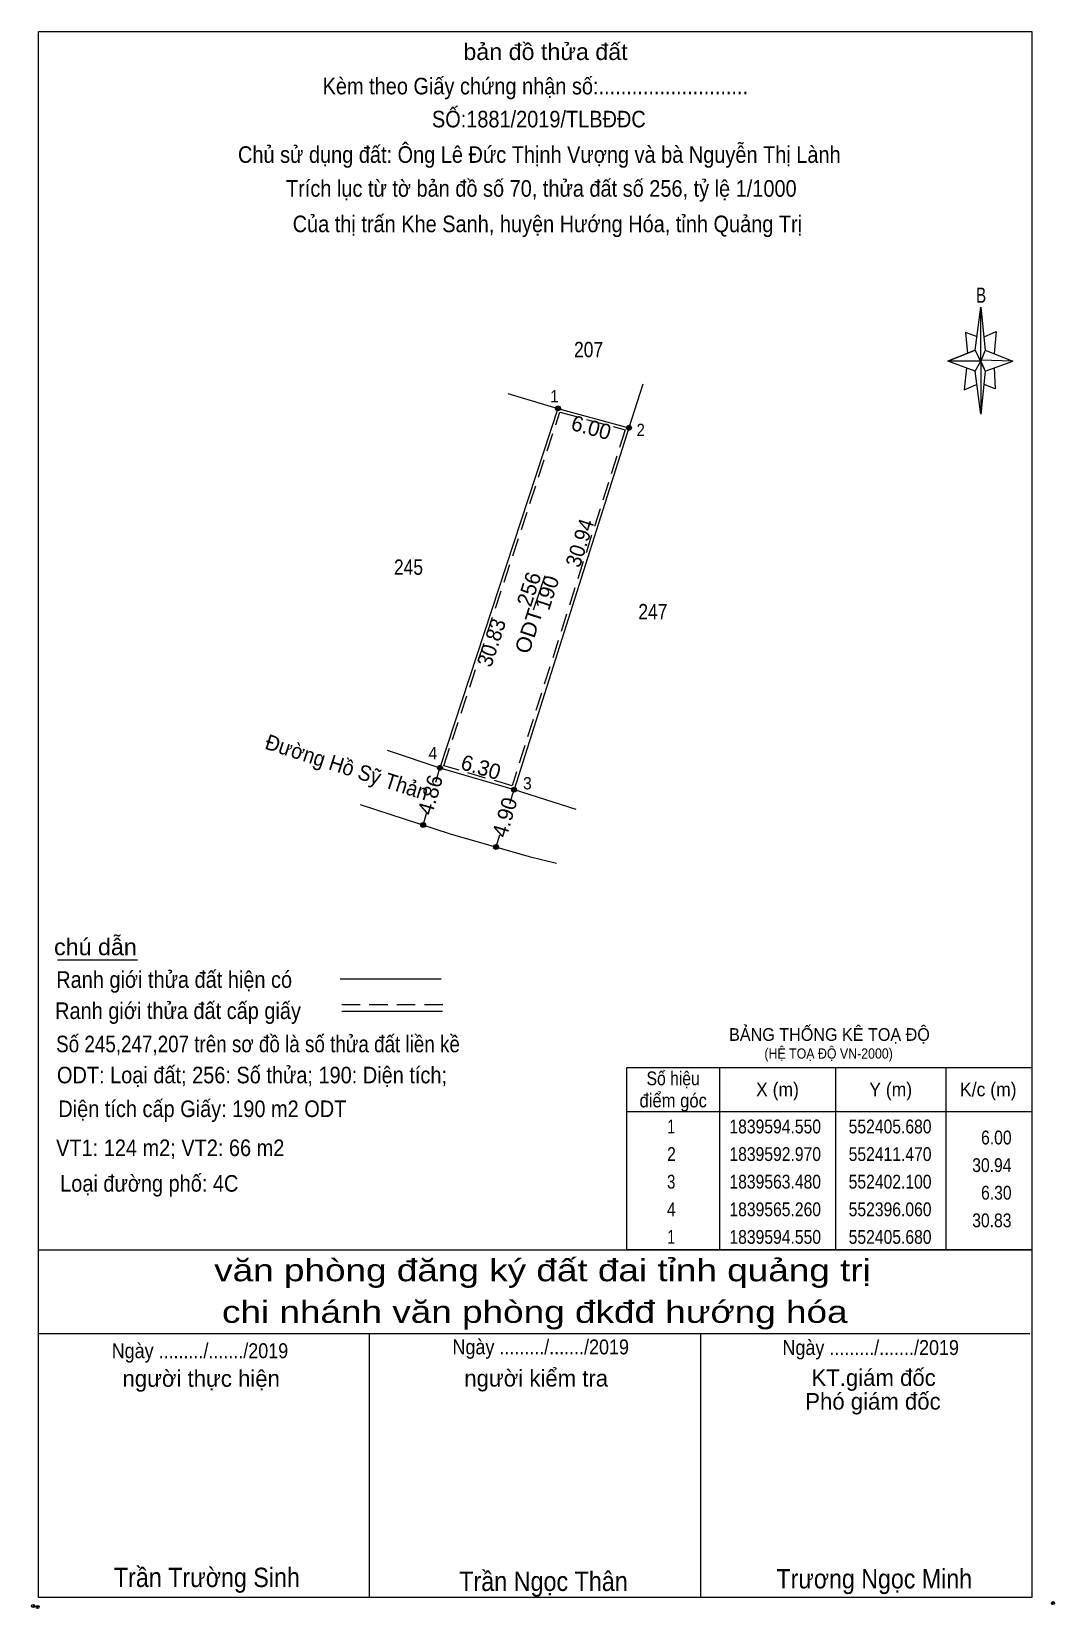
# Model space of a CAD drawing. Header units: metres. Extents: x 552223 to 552629, y 1839349 to 1839636.
# Drawn here: x 552223.1 to 552306.5, y 1839507.1 to 1839635.6 of the extents above; entities that cross this region are included whole.
import ezdxf
from ezdxf.enums import TextEntityAlignment as Align

# ---------------------------------------------------------------- set-up
doc = ezdxf.new("R2010")
doc.units = ezdxf.units.M
doc.header["$LTSCALE"] = 0.5
doc.header["$PDMODE"] = 32
doc.header["$PDSIZE"] = 0.25
doc.linetypes.add('MEDIUM_DASHED', pattern=[4.5, 3, -1.5])
for name, color, linetype, lineweight in [('1', 7, 'MEDIUM_DASHED', 13), ('10', 7, 'Continuous', 13), ('17', 7, 'Continuous', 13), ('23', 7, 'Continuous', 13), ('5', 7, 'Continuous', 13), ('6', 7, 'Continuous', 13), ('63', 7, 'Continuous', 13)]:
    doc.layers.add(name, color=color, linetype=linetype, lineweight=lineweight)

msp = doc.modelspace()

# ---------------------------------------------------------------- texts
at = {"layer": '1'}
for s, height, width, p in [('BẢNG THỐNG KÊ TOẠ ĐỘ ', 1.035, 0.95, (552279.96, 1839553.32)), ('(HỆ TOẠ ĐỘ VN-2000)', 0.837, 0.9, (552282.84, 1839551.87))]:
    msp.add_text(s, height=height, dxfattribs=dict(at, width=width)).set_placement(p)
at = {"layer": '5'}
for s, height, width, p in [('bản đồ thửa đất', 1.35, 1.05, (552264.995, 1839633.25)), ('Kèm theo Giấy chứng nhận số:...........................', 1.35, 0.9, (552264.165, 1839630.45)), ('SỐ:1881/2019/TLBĐĐC', 1.35, 0.9, (552264.45, 1839627.76)), ('Chủ sử dụng đất: Ông Lê Đức Thịnh Vượng và bà Nguyễn Thị Lành', 1.35, 0.9, (552264.49, 1839624.87)), ('Trích lục từ tờ bản đồ số 70, thửa đất số 256, tỷ lệ 1/1000 ', 1.35, 0.9, (552264.88, 1839622.11)), ('Của thị trấn Khe Sanh, huyện Hướng Hóa, tỉnh Quảng Trị', 1.35, 0.9, (552265.15, 1839619.22)), ('B', 1.24, 0.75, (552300.5, 1839613.47)), ('văn phòng đăng ký đất đai tỉnh quảng trị', 1.8, 1.25, (552264.75, 1839533.73)), ('chi nhánh văn phòng đkđđ hướng hóa', 1.8, 1.25, (552264.12, 1839530.34)), ('Ngày ........./......./2019', 1.215, 0.9, (552236.825, 1839527.46)), ('Ngày ........./......./2019', 1.215, 0.9, (552264.605, 1839527.77)), ('Ngày ........./......./2019', 1.215, 0.9, (552291.505, 1839527.72)), ('Trần Trường Sinh', 1.575, 0.9, (552237.39, 1839508.81)), ('Trần Ngọc Thân', 1.58, 0.9, (552264.83, 1839508.49)), ('Trương Ngọc Minh', 1.57, 0.9, (552291.795, 1839508.7))]:
    msp.add_text(s, height=height, dxfattribs=dict(at, width=width)).set_placement(p, align=Align.CENTER)
for s, p in [('người thực hiện', (552236.925, 1839525.13)), ('người kiểm tra', (552264.235, 1839525.15)), ('KT.giám đốc', (552291.74, 1839525.2)), ('Phó giám đốc', (552291.685, 1839523.27))]:
    msp.add_text(s, height=1.35, dxfattribs=at).set_placement(p, align=Align.CENTER)
at = {"layer": '6'}
for s, width, p in [('chú dẫn', 1.05, (552224.93, 1839560.3)), ('Ranh giới thửa đất hiện có ', 0.9, (552225.11, 1839557.64)), ('Ranh giới thửa đất cấp giấy', 0.9, (552225.02, 1839555.1)), ('Số 245,247,207 trên sơ đồ là số thửa đất liền kề', 0.85, (552225.1, 1839552.39)), ('ODT: Loại đất; 256: Số thửa; 190: Diện tích;', 0.9, (552225.17, 1839549.86)), ('Diện tích cấp Giấy: 190 m2 ODT', 0.9, (552225.28, 1839547.11)), ('VT1: 124 m2; VT2: 66 m2', 0.9, (552225.1, 1839543.93)), ('Loại đường phố: 4C', 0.9, (552225.43, 1839541.03))]:
    msp.add_text(s, height=1.35, dxfattribs=dict(at, width=width)).set_placement(p)
at = {"layer": '63'}
for s, height, width, p in [('207', 1.25, 0.85, (552269.69, 1839609.03)), (' 1', 1, 0.9, (552266.06, 1839605.35)), (' 2', 1, 0.9, (552273.09, 1839602.61)), ('245', 1.25, 0.85, (552255.01, 1839591.3)), ('247', 1.25, 0.85, (552274.93, 1839587.67)), (' 4', 1, 0.95, (552256.16, 1839576.26)), (' 3', 1, 0.95, (552263.87, 1839573.81)), ('6.00', 1.125, 0.85, (552302.99, 1839544.88)), ('30.94', 1.125, 0.85, (552302.98, 1839542.63)), ('6.30', 1.125, 0.85, (552302.99, 1839540.38)), ('30.83', 1.125, 0.85, (552302.98, 1839538.13))]:
    msp.add_text(s, height=height, dxfattribs=dict(at, width=width)).set_placement(p, align=Align.RIGHT)
for s, rotation, p in [('6.00', 344.737, (552268.5605, 1839602.6951)), ('256', 71.818, (552264.2368, 1839589.94)), ('190', 71.818, (552265.7085, 1839589.645)), ('6.30', 343.58, (552259.5533, 1839575.0211)), ('4.86', 73.617, (552256.1965, 1839573.1887)), ('4.90', 73.617, (552262.268, 1839571.3637))]:
    msp.add_text(s, height=1.25, rotation=rotation, dxfattribs=at).set_placement(p, align=Align.CENTER)
for s, rotation, width, p in [('30.94', 72.373, 0.95, (552268.3887, 1839593.7057)), ('30.83', 71.818, 0.95, (552261.1791, 1839585.575)), ('ODT', 71.818, 1.05, (552264.2197, 1839586.525)), ('Đường Hồ Sỹ Thản', 342.105, 0.95, (552248.623, 1839575.0204))]:
    msp.add_text(s, height=1.25, rotation=rotation, dxfattribs=dict(at, width=width)).set_placement(p, align=Align.CENTER)
for s, width, p in [('Số hiệu', 0.85, (552275.4, 1839549.7)), ('điểm góc', 0.9, (552275.405, 1839547.9)), ('X (m)', 0.95, (552283.905, 1839548.8)), ('Y (m)', 0.95, (552293.135, 1839548.8)), ('K/c (m)', 0.95, (552301.09, 1839548.8)), (' 1', 0.75, (552275.085, 1839545.78)), ('1839594.550', 0.85, (552283.72, 1839545.78)), ('552405.680', 0.85, (552293.085, 1839545.78)), (' 2', 0.85, (552275.085, 1839543.53)), ('1839592.970', 0.85, (552283.72, 1839543.53)), ('552411.470', 0.85, (552293.085, 1839543.53)), (' 3', 0.8, (552275.075, 1839541.28)), ('1839563.480', 0.85, (552283.72, 1839541.28)), ('552402.100', 0.85, (552293.085, 1839541.28)), (' 4', 0.85, (552275.075, 1839539.03)), ('1839565.260', 0.85, (552283.72, 1839539.03)), ('552396.060', 0.85, (552293.085, 1839539.03)), (' 1', 0.75, (552275.085, 1839536.78)), ('1839594.550', 0.85, (552283.72, 1839536.78)), ('552405.680', 0.85, (552293.085, 1839536.78))]:
    msp.add_text(s, height=1.125, dxfattribs=dict(at, width=width)).set_placement(p, align=Align.CENTER)

# ---------------------------------------------------------------- hatches: boundary and pattern name
at = {"layer": '63'}
for points in [[(552266.21, 1839604.86, 1), (552265.81, 1839604.86, 1)], [(552272, 1839603.28, 1), (552271.6, 1839603.28, 1)], [(552256.59, 1839575.57, 1), (552256.19, 1839575.57, 1)], [(552262.63, 1839573.79, 1), (552262.23, 1839573.79, 1)], [(552255.22, 1839570.91, 1), (552254.82, 1839570.91, 1)], [(552261.16, 1839569.12, 1), (552260.76, 1839569.12, 1)]]:
    msp.add_hatch(color=256, dxfattribs=at).paths.add_polyline_path(points)

# ---------------------------------------------------------------- linework, layer by layer
at = {"layer": '1'}
msp.add_lwpolyline([(552266.17, 1839604.56), (552271.48, 1839603.11), (552262.27, 1839574.1), (552256.71, 1839575.74)], close=True, dxfattribs=at)
at = {"layer": '10'}
for p, q in [((552261.92, 1839606.07), (552266.01, 1839604.86)), ((552272.93, 1839606.84), (552271.8, 1839603.28)), ((552266.01, 1839604.86), (552256.39, 1839575.57)), ((552266.01, 1839604.86), (552271.8, 1839603.28)), ((552271.8, 1839603.28), (552262.43, 1839573.79))]:
    msp.add_line(p, q, dxfattribs=at)
at = {"layer": '17'}
msp.add_line((552225.21, 1839559.93), (552231.73, 1839559.93), dxfattribs=at)
at = {"layer": '23'}
for p, q in [((552252.08, 1839577.01), (552256.39, 1839575.57)), ((552256.39, 1839575.57), (552262.43, 1839573.79)), ((552262.43, 1839573.79), (552267.48, 1839572.21)), ((552249.89, 1839572.57), (552257.23, 1839570.2))]:
    msp.add_line(p, q, dxfattribs=at)
msp.add_lwpolyline([(552257.23, 1839570.2), (552263.66, 1839568.34), (552265.9, 1839567.79)], dxfattribs=at)
at = {"layer": '5'}
for p, q in [((552300.03, 1839609.6), (552300.48, 1839613.11)), ((552300.84, 1839609.6), (552303.09, 1839608.7)), ((552300.03, 1839607.89), (552297.78, 1839608.7)), ((552300.84, 1839607.89), (552300.48, 1839604.38)), ((552301.56, 1839608.16), (552301.65, 1839606.45)), ((552301.65, 1839606.45), (552300.75, 1839606.81)), ((552223.65, 1839536.3), (552304.65, 1839536.3)), ((552223.65, 1839529.46), (552304.47, 1839529.46)), ((552223.65, 1839529.46), (552304.47, 1839529.46)), ((552223.65, 1839529.46), (552304.47, 1839529.46)), ((552250.65, 1839507.95), (552250.65, 1839529.46)), ((552277.65, 1839507.95), (552277.65, 1839529.46))]:
    msp.add_line(p, q, dxfattribs=at)
for points in [[(552223.65, 1839635.57), (552304.65, 1839635.57), (552304.65, 1839507.95), (552223.65, 1839507.95)], [(552300.48, 1839613.11), (552300.84, 1839609.6), (552300.48, 1839608.7)], [(552300.48, 1839608.7), (552297.78, 1839608.7), (552300.03, 1839609.6), (552300.84, 1839607.89), (552303.09, 1839608.7), (552300.48, 1839608.79)], [(552300.48, 1839608.7), (552300.48, 1839604.38), (552300.03, 1839607.89)]]:
    msp.add_lwpolyline(points, close=True, dxfattribs=at)
for points in [[(552300.21, 1839610.68), (552299.22, 1839611.04), (552299.4, 1839609.33)], [(552300.75, 1839610.68), (552301.74, 1839611.13), (552301.56, 1839609.33)], [(552300.48, 1839608.7), (552300.03, 1839609.6), (552297.78, 1839608.7)], [(552300.48, 1839608.7), (552300.84, 1839607.89), (552303.09, 1839608.7)], [(552299.31, 1839608.16), (552299.13, 1839606.36), (552300.12, 1839606.81)], [(552304.65, 1839507.95), (552223.65, 1839507.95), (552223.65, 1839529.46)]]:
    msp.add_lwpolyline(points, dxfattribs=at)
for p in [(552223.22, 1839507.26), (552223.58, 1839507.19)]:
    msp.add_point(p, dxfattribs=at)
at = {"layer": '6'}
for p, q in [((552248.25, 1839558.37), (552256.48, 1839558.37)), ((552248.38, 1839555.73), (552256.61, 1839555.73))]:
    msp.add_line(p, q, dxfattribs=at)
at = {"layer": '6', "linetype": 'MEDIUM_DASHED'}
msp.add_line((552248.38, 1839556.29), (552256.66, 1839556.29), dxfattribs=at)
at = {"layer": '6'}
msp.add_point((552306.36, 1839507.5), dxfattribs=at)
at = {"layer": '63'}
for p, q in [((552264.93, 1839591.22), (552263.98, 1839588.43)), ((552256.05, 1839574.41), (552256.39, 1839575.57)), ((552262.08, 1839572.67), (552262.43, 1839573.79)), ((552255.02, 1839570.91), (552255.33, 1839571.95)), ((552260.96, 1839569.12), (552261.27, 1839570.11)), ((552279.18, 1839551.15), (552279.18, 1839536.3)), ((552288.63, 1839551.15), (552288.63, 1839536.3)), ((552297.63, 1839551.15), (552297.63, 1839536.3)), ((552271.62, 1839547.55), (552304.65, 1839547.55))]:
    msp.add_line(p, q, dxfattribs=at)
msp.add_lwpolyline([(552271.62, 1839551.15), (552304.65, 1839551.15), (552304.65, 1839536.3), (552271.62, 1839536.3)], close=True, dxfattribs=at)
for centre in [(552266.01, 1839604.86), (552271.8, 1839603.28), (552256.39, 1839575.57), (552262.43, 1839573.79), (552255.02, 1839570.91), (552260.96, 1839569.12)]:
    msp.add_circle(centre, 0.2, dxfattribs=at)

msp.set_redraw_order([(e.dxf.handle, doc.entitydb.next_handle()) for e in msp.query("TEXT MTEXT ATTDEF DIMENSION ARC_DIMENSION")])  # texts and dimensions are drawn at this point

doc.saveas('drawing.dxf')
